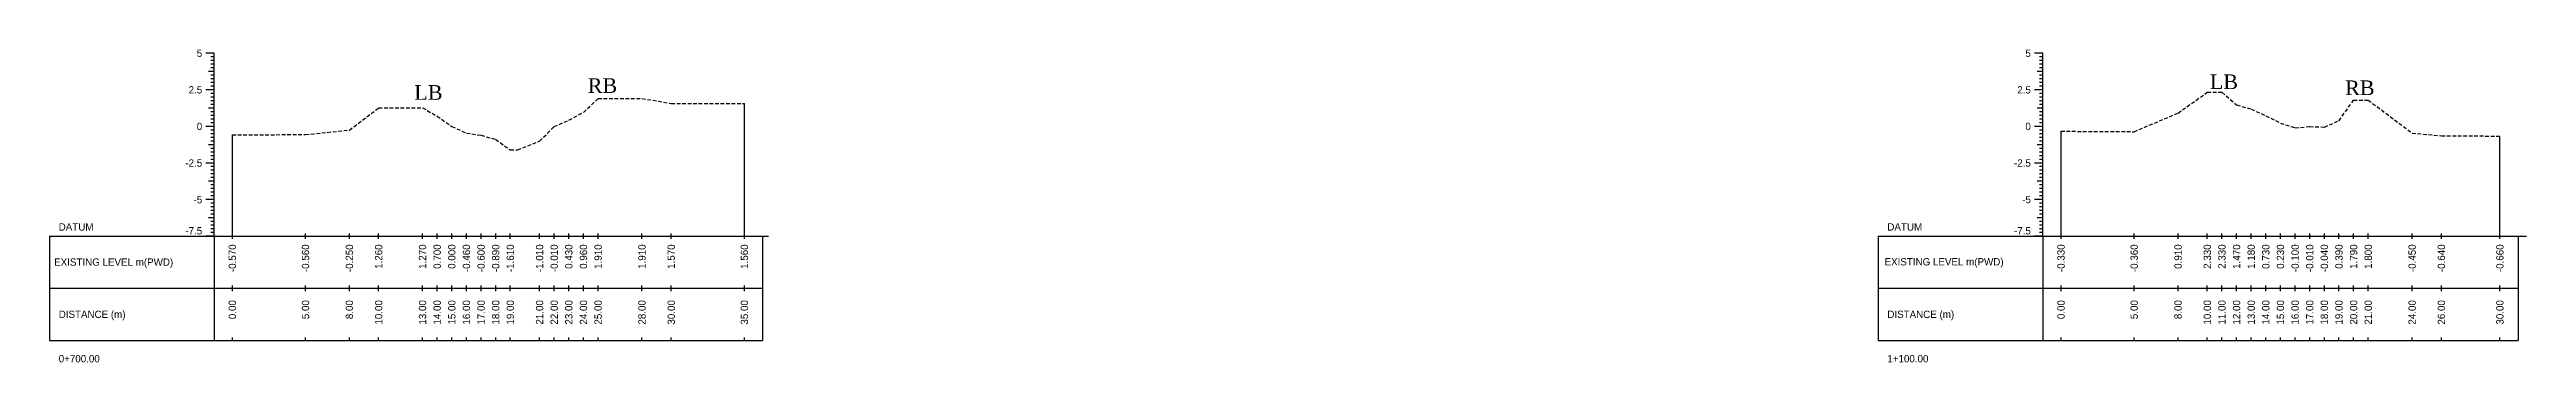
# Model space of a CAD drawing. Header units: inches. Extents: x 933 to 2044, y -1635 to -1096.
# Drawn here: x 1361 to 1530.3, y -1492.7 to -1471.3 of the extents above; entities that cross this region are included whole.
import ezdxf
from ezdxf.enums import TextEntityAlignment as Align

# ---------------------------------------------------------------- set-up
doc = ezdxf.new("R2010")
doc.units = ezdxf.units.IN
doc.header["$MEASUREMENT"] = 0
doc.linetypes.add('HIDDEN', pattern=[0.375, 0.25, -0.125])
doc.layers.add('CS_Drawing', color=7, linetype='Continuous')
doc.layers.add('GL', color=3, linetype='HIDDEN')
doc.styles.add('romans', font='romans.shx')

msp = doc.modelspace()

# ---------------------------------------------------------------- texts
at = {"char_height": 1, "width": 154.2752, "attachment_point": 1, "style": 'romans'}
for s, insert in [('{\\fTimes New Roman|b0|i0|c0|p18;LB}', (1385.94, -1473.77)), ('{\\fTimes New Roman|b0|i0|c0|p18;RB}', (1397.79, -1473.3)), ('{\\fTimes New Roman|b0|i0|c0|p18;LB}', (1508.67, -1473.04)), ('{\\fTimes New Roman|b0|i0|c0|p18;RB}', (1517.92, -1473.45))]:
    msp.add_mtext(s, dxfattribs=dict(at, insert=insert))
at = {"layer": 'CS_Drawing'}
for s, p in [('5', (1371.44, -1471.59)), ('5', (1496.44, -1471.59)), ('2.5', (1371.44, -1474.09)), ('2.5', (1496.44, -1474.09)), ('0', (1371.44, -1476.59)), ('0', (1496.44, -1476.59)), ('-2.5', (1371.44, -1479.09)), ('-2.5', (1496.44, -1479.09)), ('-5', (1371.44, -1481.59)), ('-5', (1496.44, -1481.59))]:
    msp.add_text(s, height=0.5, dxfattribs=at).set_placement(p, align=Align.MIDDLE_RIGHT)
for s, p in [('DATUM', (1361.63, -1483.46)), ('DATUM', (1486.63, -1483.46)), ('EXISTING LEVEL m(PWD)', (1361.32, -1485.86)), ('EXISTING LEVEL m(PWD)', (1486.44, -1485.84)), ('DISTANCE (m)', (1361.63, -1489.43)), ('DISTANCE (m)', (1486.63, -1489.43)), ('0+700.00', (1361.63, -1492.46)), ('1+100.00', (1486.63, -1492.46))]:
    msp.add_text(s, height=0.5, dxfattribs=at).set_placement(p, align=Align.MIDDLE_LEFT)
for p in [(1371.44, -1483.97), (1496.44, -1483.97)]:
    msp.add_text('-7.5', height=0.5, dxfattribs=at).set_placement(p, align=Align.RIGHT)
for s, p in [('-0.570', (1373.5, -1484.65)), ('-0.560', (1378.5, -1484.65)), ('-0.250', (1381.5, -1484.65)), ('1.260', (1383.5, -1484.65)), ('1.270', (1386.5, -1484.65)), ('0.700', (1387.5, -1484.65)), ('0.000', (1388.5, -1484.65)), ('-0.460', (1389.5, -1484.65)), ('-0.600', (1390.5, -1484.65)), ('-0.890', (1391.5, -1484.65)), ('-1.610', (1392.5, -1484.65)), ('-1.010', (1394.5, -1484.65)), ('-0.010', (1395.5, -1484.65)), ('0.430', (1396.5, -1484.65)), ('0.960', (1397.5, -1484.65)), ('1.910', (1398.5, -1484.65)), ('1.910', (1401.5, -1484.65)), ('1.570', (1403.5, -1484.65)), ('1.560', (1408.5, -1484.65)), ('-0.330', (1498.5, -1484.65)), ('-0.360', (1503.5, -1484.65)), ('0.910', (1506.5, -1484.65)), ('2.330', (1508.5, -1484.65)), ('2.330', (1509.5, -1484.65)), ('1.470', (1510.5, -1484.65)), ('1.180', (1511.5, -1484.65)), ('0.730', (1512.5, -1484.65)), ('0.230', (1513.5, -1484.65)), ('-0.100', (1514.5, -1484.65)), ('-0.010', (1515.5, -1484.65)), ('-0.040', (1516.5, -1484.65)), ('0.390', (1517.5, -1484.65)), ('1.790', (1518.5, -1484.65)), ('1.800', (1519.5, -1484.65)), ('-0.450', (1522.5, -1484.65)), ('-0.640', (1524.5, -1484.65)), ('-0.660', (1528.5, -1484.65)), ('0.00', (1373.5, -1488.46)), ('5.00', (1378.5, -1488.46)), ('8.00', (1381.5, -1488.46)), ('10.00', (1383.5, -1488.46)), ('13.00', (1386.5, -1488.46)), ('14.00', (1387.5, -1488.46)), ('15.00', (1388.5, -1488.46)), ('16.00', (1389.5, -1488.46)), ('17.00', (1390.5, -1488.46)), ('18.00', (1391.5, -1488.46)), ('19.00', (1392.5, -1488.46)), ('21.00', (1394.5, -1488.46)), ('22.00', (1395.5, -1488.46)), ('23.00', (1396.5, -1488.46)), ('24.00', (1397.5, -1488.46)), ('25.00', (1398.5, -1488.46)), ('28.00', (1401.5, -1488.46)), ('30.00', (1403.5, -1488.46)), ('35.00', (1408.5, -1488.46)), ('0.00', (1498.5, -1488.46)), ('5.00', (1503.5, -1488.46)), ('8.00', (1506.5, -1488.46)), ('10.00', (1508.5, -1488.46)), ('11.00', (1509.5, -1488.46)), ('12.00', (1510.5, -1488.46)), ('13.00', (1511.5, -1488.46)), ('14.00', (1512.5, -1488.46)), ('15.00', (1513.5, -1488.46)), ('16.00', (1514.5, -1488.46)), ('17.00', (1515.5, -1488.46)), ('18.00', (1516.5, -1488.46)), ('19.00', (1517.5, -1488.46)), ('20.00', (1518.5, -1488.46)), ('21.00', (1519.5, -1488.46)), ('24.00', (1522.5, -1488.46)), ('26.00', (1524.5, -1488.46)), ('30.00', (1528.5, -1488.46))]:
    msp.add_text(s, height=0.5, rotation=90, dxfattribs=at).set_placement(p, align=Align.MIDDLE_RIGHT)

# ---------------------------------------------------------------- linework, layer by layer
at = {"layer": 'CS_Drawing'}
for p, q in [((1372.25, -1471.59), (1371.69, -1471.59)), ((1372.25, -1471.59), (1371.86, -1471.59)), ((1372.25, -1472.84), (1371.86, -1472.84)), ((1372.25, -1471.59), (1372.03, -1471.59)), ((1372.25, -1471.84), (1372.03, -1471.84)), ((1372.25, -1472.09), (1372.03, -1472.09)), ((1372.25, -1472.34), (1372.03, -1472.34)), ((1372.25, -1472.59), (1372.03, -1472.59)), ((1372.25, -1472.84), (1372.03, -1472.84)), ((1372.25, -1484.09), (1372.25, -1471.59)), ((1497.25, -1471.59), (1496.69, -1471.59)), ((1497.25, -1471.59), (1496.86, -1471.59)), ((1497.25, -1472.84), (1496.86, -1472.84)), ((1497.25, -1471.59), (1497.03, -1471.59)), ((1497.25, -1471.84), (1497.03, -1471.84)), ((1497.25, -1472.09), (1497.03, -1472.09)), ((1497.25, -1472.34), (1497.03, -1472.34)), ((1497.25, -1472.59), (1497.03, -1472.59)), ((1497.25, -1472.84), (1497.03, -1472.84)), ((1497.25, -1484.09), (1497.25, -1471.59)), ((1372.25, -1474.09), (1371.69, -1474.09)), ((1372.25, -1474.09), (1371.86, -1474.09)), ((1372.25, -1473.09), (1372.03, -1473.09)), ((1372.25, -1473.34), (1372.03, -1473.34)), ((1372.25, -1473.59), (1372.03, -1473.59)), ((1372.25, -1473.84), (1372.03, -1473.84)), ((1372.25, -1474.09), (1372.03, -1474.09)), ((1372.25, -1474.34), (1372.03, -1474.34)), ((1372.25, -1474.59), (1372.03, -1474.59)), ((1497.25, -1474.09), (1496.69, -1474.09)), ((1497.25, -1474.09), (1496.86, -1474.09)), ((1497.25, -1473.09), (1497.03, -1473.09)), ((1497.25, -1473.34), (1497.03, -1473.34)), ((1497.25, -1473.59), (1497.03, -1473.59)), ((1497.25, -1473.84), (1497.03, -1473.84)), ((1497.25, -1474.09), (1497.03, -1474.09)), ((1497.25, -1474.34), (1497.03, -1474.34)), ((1497.25, -1474.59), (1497.03, -1474.59)), ((1372.25, -1475.34), (1371.86, -1475.34)), ((1372.25, -1474.84), (1372.03, -1474.84)), ((1372.25, -1475.09), (1372.03, -1475.09)), ((1372.25, -1475.34), (1372.03, -1475.34)), ((1372.25, -1475.59), (1372.03, -1475.59)), ((1372.25, -1475.84), (1372.03, -1475.84)), ((1372.25, -1476.09), (1372.03, -1476.09)), ((1372.25, -1476.34), (1372.03, -1476.34)), ((1408.5, -1484.09), (1408.5, -1475.03)), ((1497.25, -1475.34), (1496.86, -1475.34)), ((1497.25, -1474.84), (1497.03, -1474.84)), ((1497.25, -1475.09), (1497.03, -1475.09)), ((1497.25, -1475.34), (1497.03, -1475.34)), ((1497.25, -1475.59), (1497.03, -1475.59)), ((1497.25, -1475.84), (1497.03, -1475.84)), ((1497.25, -1476.09), (1497.03, -1476.09)), ((1497.25, -1476.34), (1497.03, -1476.34)), ((1372.25, -1476.59), (1371.69, -1476.59)), ((1372.25, -1476.59), (1371.86, -1476.59)), ((1372.25, -1477.84), (1371.86, -1477.84)), ((1372.25, -1476.59), (1372.03, -1476.59)), ((1372.25, -1476.84), (1372.03, -1476.84)), ((1372.25, -1477.09), (1372.03, -1477.09)), ((1372.25, -1477.34), (1372.03, -1477.34)), ((1372.25, -1477.59), (1372.03, -1477.59)), ((1372.25, -1477.84), (1372.03, -1477.84)), ((1372.25, -1478.09), (1372.03, -1478.09)), ((1373.5, -1484.09), (1373.5, -1477.16)), ((1497.25, -1476.59), (1496.69, -1476.59)), ((1497.25, -1476.59), (1496.86, -1476.59)), ((1497.25, -1477.84), (1496.86, -1477.84)), ((1497.25, -1476.59), (1497.03, -1476.59)), ((1497.25, -1476.84), (1497.03, -1476.84)), ((1497.25, -1477.09), (1497.03, -1477.09)), ((1497.25, -1477.34), (1497.03, -1477.34)), ((1497.25, -1477.59), (1497.03, -1477.59)), ((1497.25, -1477.84), (1497.03, -1477.84)), ((1497.25, -1478.09), (1497.03, -1478.09)), ((1498.5, -1484.09), (1498.5, -1476.92)), ((1528.5, -1484.09), (1528.5, -1477.25)), ((1372.25, -1479.09), (1371.69, -1479.09)), ((1372.25, -1479.09), (1371.86, -1479.09)), ((1372.25, -1478.34), (1372.03, -1478.34)), ((1372.25, -1478.59), (1372.03, -1478.59)), ((1372.25, -1478.84), (1372.03, -1478.84)), ((1372.25, -1479.09), (1372.03, -1479.09)), ((1372.25, -1479.34), (1372.03, -1479.34)), ((1372.25, -1479.59), (1372.03, -1479.59)), ((1497.25, -1479.09), (1496.69, -1479.09)), ((1497.25, -1479.09), (1496.86, -1479.09)), ((1497.25, -1478.34), (1497.03, -1478.34)), ((1497.25, -1478.59), (1497.03, -1478.59)), ((1497.25, -1478.84), (1497.03, -1478.84)), ((1497.25, -1479.09), (1497.03, -1479.09)), ((1497.25, -1479.34), (1497.03, -1479.34)), ((1497.25, -1479.59), (1497.03, -1479.59)), ((1372.25, -1480.34), (1371.86, -1480.34)), ((1372.25, -1479.84), (1372.03, -1479.84)), ((1372.25, -1480.09), (1372.03, -1480.09)), ((1372.25, -1480.34), (1372.03, -1480.34)), ((1372.25, -1480.59), (1372.03, -1480.59)), ((1372.25, -1480.84), (1372.03, -1480.84)), ((1372.25, -1481.09), (1372.03, -1481.09)), ((1372.25, -1481.34), (1372.03, -1481.34)), ((1497.25, -1480.34), (1496.86, -1480.34)), ((1497.25, -1479.84), (1497.03, -1479.84)), ((1497.25, -1480.09), (1497.03, -1480.09)), ((1497.25, -1480.34), (1497.03, -1480.34)), ((1497.25, -1480.59), (1497.03, -1480.59)), ((1497.25, -1480.84), (1497.03, -1480.84)), ((1497.25, -1481.09), (1497.03, -1481.09)), ((1497.25, -1481.34), (1497.03, -1481.34)), ((1372.25, -1481.59), (1371.69, -1481.59)), ((1372.25, -1481.59), (1371.86, -1481.59)), ((1372.25, -1482.84), (1371.86, -1482.84)), ((1372.25, -1481.59), (1372.03, -1481.59)), ((1372.25, -1481.84), (1372.03, -1481.84)), ((1372.25, -1482.09), (1372.03, -1482.09)), ((1372.25, -1482.34), (1372.03, -1482.34)), ((1372.25, -1482.59), (1372.03, -1482.59)), ((1372.25, -1482.84), (1372.03, -1482.84)), ((1372.25, -1483.09), (1372.03, -1483.09)), ((1497.25, -1481.59), (1496.69, -1481.59)), ((1497.25, -1481.59), (1496.86, -1481.59)), ((1497.25, -1482.84), (1496.86, -1482.84)), ((1497.25, -1481.59), (1497.03, -1481.59)), ((1497.25, -1481.84), (1497.03, -1481.84)), ((1497.25, -1482.09), (1497.03, -1482.09)), ((1497.25, -1482.34), (1497.03, -1482.34)), ((1497.25, -1482.59), (1497.03, -1482.59)), ((1497.25, -1482.84), (1497.03, -1482.84)), ((1497.25, -1483.09), (1497.03, -1483.09)), ((1361, -1484.09), (1372.25, -1484.09)), ((1361, -1484.09), (1361, -1491.21)), ((1372.25, -1484.09), (1371.69, -1484.09)), ((1372.25, -1484.09), (1371.86, -1484.09)), ((1372.25, -1483.34), (1372.03, -1483.34)), ((1372.25, -1483.59), (1372.03, -1483.59)), ((1372.25, -1483.84), (1372.03, -1483.84)), ((1372.25, -1484.09), (1372.03, -1484.09)), ((1372.25, -1484.09), (1409.75, -1484.09)), ((1372.25, -1484.09), (1372.25, -1491.21)), ((1373.5, -1484.27), (1373.5, -1483.9)), ((1378.5, -1484.27), (1378.5, -1483.9)), ((1381.5, -1484.27), (1381.5, -1483.9)), ((1383.5, -1484.27), (1383.5, -1483.9)), ((1386.5, -1484.27), (1386.5, -1483.9)), ((1387.5, -1484.27), (1387.5, -1483.9)), ((1388.5, -1484.27), (1388.5, -1483.9)), ((1389.5, -1484.27), (1389.5, -1483.9)), ((1390.5, -1484.27), (1390.5, -1483.9)), ((1391.5, -1484.27), (1391.5, -1483.9)), ((1392.5, -1484.27), (1392.5, -1483.9)), ((1394.5, -1484.27), (1394.5, -1483.9)), ((1395.5, -1484.27), (1395.5, -1483.9)), ((1396.5, -1484.27), (1396.5, -1483.9)), ((1397.5, -1484.27), (1397.5, -1483.9)), ((1398.5, -1484.27), (1398.5, -1483.9)), ((1401.5, -1484.27), (1401.5, -1483.9)), ((1403.5, -1484.27), (1403.5, -1483.9)), ((1408.5, -1484.27), (1408.5, -1483.9)), ((1409.75, -1484.09), (1410.15, -1484.09)), ((1409.75, -1484.09), (1409.98, -1484.09)), ((1409.75, -1484.09), (1409.75, -1491.21)), ((1486, -1484.09), (1497.25, -1484.09)), ((1486, -1484.09), (1486, -1491.21)), ((1497.25, -1484.09), (1496.69, -1484.09)), ((1497.25, -1484.09), (1496.86, -1484.09)), ((1497.25, -1483.34), (1497.03, -1483.34)), ((1497.25, -1483.59), (1497.03, -1483.59)), ((1497.25, -1483.84), (1497.03, -1483.84)), ((1497.25, -1484.09), (1497.03, -1484.09)), ((1497.25, -1484.09), (1529.75, -1484.09)), ((1497.25, -1484.09), (1497.25, -1491.21)), ((1498.5, -1484.27), (1498.5, -1483.9)), ((1503.5, -1484.27), (1503.5, -1483.9)), ((1506.5, -1484.27), (1506.5, -1483.9)), ((1508.5, -1484.27), (1508.5, -1483.9)), ((1509.5, -1484.27), (1509.5, -1483.9)), ((1510.5, -1484.27), (1510.5, -1483.9)), ((1511.5, -1484.27), (1511.5, -1483.9)), ((1512.5, -1484.27), (1512.5, -1483.9)), ((1513.5, -1484.27), (1513.5, -1483.9)), ((1514.5, -1484.27), (1514.5, -1483.9)), ((1515.5, -1484.27), (1515.5, -1483.9)), ((1516.5, -1484.27), (1516.5, -1483.9)), ((1517.5, -1484.27), (1517.5, -1483.9)), ((1518.5, -1484.27), (1518.5, -1483.9)), ((1519.5, -1484.27), (1519.5, -1483.9)), ((1522.5, -1484.27), (1522.5, -1483.9)), ((1524.5, -1484.27), (1524.5, -1483.9)), ((1528.5, -1484.27), (1528.5, -1483.9)), ((1529.75, -1484.09), (1530.32, -1484.09)), ((1529.75, -1484.09), (1530.15, -1484.09)), ((1529.75, -1484.09), (1529.98, -1484.09)), ((1529.75, -1484.09), (1529.75, -1491.21)), ((1361, -1487.65), (1372.25, -1487.65)), ((1372.25, -1487.65), (1409.75, -1487.65)), ((1372.25, -1487.65), (1409.75, -1487.65)), ((1373.5, -1487.84), (1373.5, -1487.46)), ((1378.5, -1487.84), (1378.5, -1487.46)), ((1381.5, -1487.84), (1381.5, -1487.46)), ((1383.5, -1487.84), (1383.5, -1487.46)), ((1386.5, -1487.84), (1386.5, -1487.46)), ((1387.5, -1487.84), (1387.5, -1487.46)), ((1388.5, -1487.84), (1388.5, -1487.46)), ((1389.5, -1487.84), (1389.5, -1487.46)), ((1390.5, -1487.84), (1390.5, -1487.46)), ((1391.5, -1487.84), (1391.5, -1487.46)), ((1392.5, -1487.84), (1392.5, -1487.46)), ((1394.5, -1487.84), (1394.5, -1487.46)), ((1395.5, -1487.84), (1395.5, -1487.46)), ((1396.5, -1487.84), (1396.5, -1487.46)), ((1397.5, -1487.84), (1397.5, -1487.46)), ((1398.5, -1487.84), (1398.5, -1487.46)), ((1401.5, -1487.84), (1401.5, -1487.46)), ((1403.5, -1487.84), (1403.5, -1487.46)), ((1408.5, -1487.84), (1408.5, -1487.46)), ((1486, -1487.65), (1497.25, -1487.65)), ((1497.25, -1487.65), (1529.75, -1487.65)), ((1497.25, -1487.65), (1529.75, -1487.65)), ((1498.5, -1487.84), (1498.5, -1487.46)), ((1503.5, -1487.84), (1503.5, -1487.46)), ((1506.5, -1487.84), (1506.5, -1487.46)), ((1508.5, -1487.84), (1508.5, -1487.46)), ((1509.5, -1487.84), (1509.5, -1487.46)), ((1510.5, -1487.84), (1510.5, -1487.46)), ((1511.5, -1487.84), (1511.5, -1487.46)), ((1512.5, -1487.84), (1512.5, -1487.46)), ((1513.5, -1487.84), (1513.5, -1487.46)), ((1514.5, -1487.84), (1514.5, -1487.46)), ((1515.5, -1487.84), (1515.5, -1487.46)), ((1516.5, -1487.84), (1516.5, -1487.46)), ((1517.5, -1487.84), (1517.5, -1487.46)), ((1518.5, -1487.84), (1518.5, -1487.46)), ((1519.5, -1487.84), (1519.5, -1487.46)), ((1522.5, -1487.84), (1522.5, -1487.46)), ((1524.5, -1487.84), (1524.5, -1487.46)), ((1528.5, -1487.84), (1528.5, -1487.46)), ((1361, -1491.21), (1372.25, -1491.21)), ((1372.25, -1491.21), (1409.75, -1491.21)), ((1373.5, -1491.21), (1373.5, -1491.02)), ((1378.5, -1491.21), (1378.5, -1491.02)), ((1381.5, -1491.21), (1381.5, -1491.02)), ((1383.5, -1491.21), (1383.5, -1491.02)), ((1386.5, -1491.21), (1386.5, -1491.02)), ((1387.5, -1491.21), (1387.5, -1491.02)), ((1388.5, -1491.21), (1388.5, -1491.02)), ((1389.5, -1491.21), (1389.5, -1491.02)), ((1390.5, -1491.21), (1390.5, -1491.02)), ((1391.5, -1491.21), (1391.5, -1491.02)), ((1392.5, -1491.21), (1392.5, -1491.02)), ((1394.5, -1491.21), (1394.5, -1491.02)), ((1395.5, -1491.21), (1395.5, -1491.02)), ((1396.5, -1491.21), (1396.5, -1491.02)), ((1397.5, -1491.21), (1397.5, -1491.02)), ((1398.5, -1491.21), (1398.5, -1491.02)), ((1401.5, -1491.21), (1401.5, -1491.02)), ((1403.5, -1491.21), (1403.5, -1491.02)), ((1408.5, -1491.21), (1408.5, -1491.02)), ((1486, -1491.21), (1497.25, -1491.21)), ((1497.25, -1491.21), (1529.75, -1491.21)), ((1498.5, -1491.21), (1498.5, -1491.02)), ((1503.5, -1491.21), (1503.5, -1491.02)), ((1506.5, -1491.21), (1506.5, -1491.02)), ((1508.5, -1491.21), (1508.5, -1491.02)), ((1509.5, -1491.21), (1509.5, -1491.02)), ((1510.5, -1491.21), (1510.5, -1491.02)), ((1511.5, -1491.21), (1511.5, -1491.02)), ((1512.5, -1491.21), (1512.5, -1491.02)), ((1513.5, -1491.21), (1513.5, -1491.02)), ((1514.5, -1491.21), (1514.5, -1491.02)), ((1515.5, -1491.21), (1515.5, -1491.02)), ((1516.5, -1491.21), (1516.5, -1491.02)), ((1517.5, -1491.21), (1517.5, -1491.02)), ((1518.5, -1491.21), (1518.5, -1491.02)), ((1519.5, -1491.21), (1519.5, -1491.02)), ((1522.5, -1491.21), (1522.5, -1491.02)), ((1524.5, -1491.21), (1524.5, -1491.02)), ((1528.5, -1491.21), (1528.5, -1491.02))]:
    msp.add_line(p, q, dxfattribs=at)
at = {"layer": 'GL'}
for points in [[(1373.5, -1477.16), (1378.5, -1477.15), (1381.5, -1476.84), (1383.5, -1475.33), (1386.5, -1475.32), (1387.5, -1475.89), (1388.5, -1476.59), (1389.5, -1477.05), (1390.5, -1477.19), (1391.5, -1477.48), (1392.5, -1478.2), (1393, -1478.2), (1394.5, -1477.6), (1395.5, -1476.6), (1396.5, -1476.16), (1397.5, -1475.63), (1398.5, -1474.68), (1401.5, -1474.68), (1403.5, -1475.02), (1408.5, -1475.03)], [(1498.5, -1476.92), (1503.5, -1476.95), (1506.5, -1475.68), (1508.5, -1474.26), (1509.5, -1474.26), (1510.5, -1475.12), (1511.5, -1475.41), (1512.5, -1475.86), (1513.5, -1476.36), (1514.5, -1476.69), (1515.5, -1476.6), (1516.5, -1476.63), (1517.5, -1476.2), (1518.5, -1474.8), (1519.5, -1474.79), (1522.5, -1477.04), (1524.5, -1477.23), (1528.5, -1477.25)]]:
    msp.add_lwpolyline(points, dxfattribs=at)

msp.set_redraw_order([(e.dxf.handle, doc.entitydb.next_handle()) for e in msp.query("TEXT MTEXT ATTDEF DIMENSION ARC_DIMENSION")])  # texts and dimensions are drawn at this point

doc.saveas('drawing.dxf')
